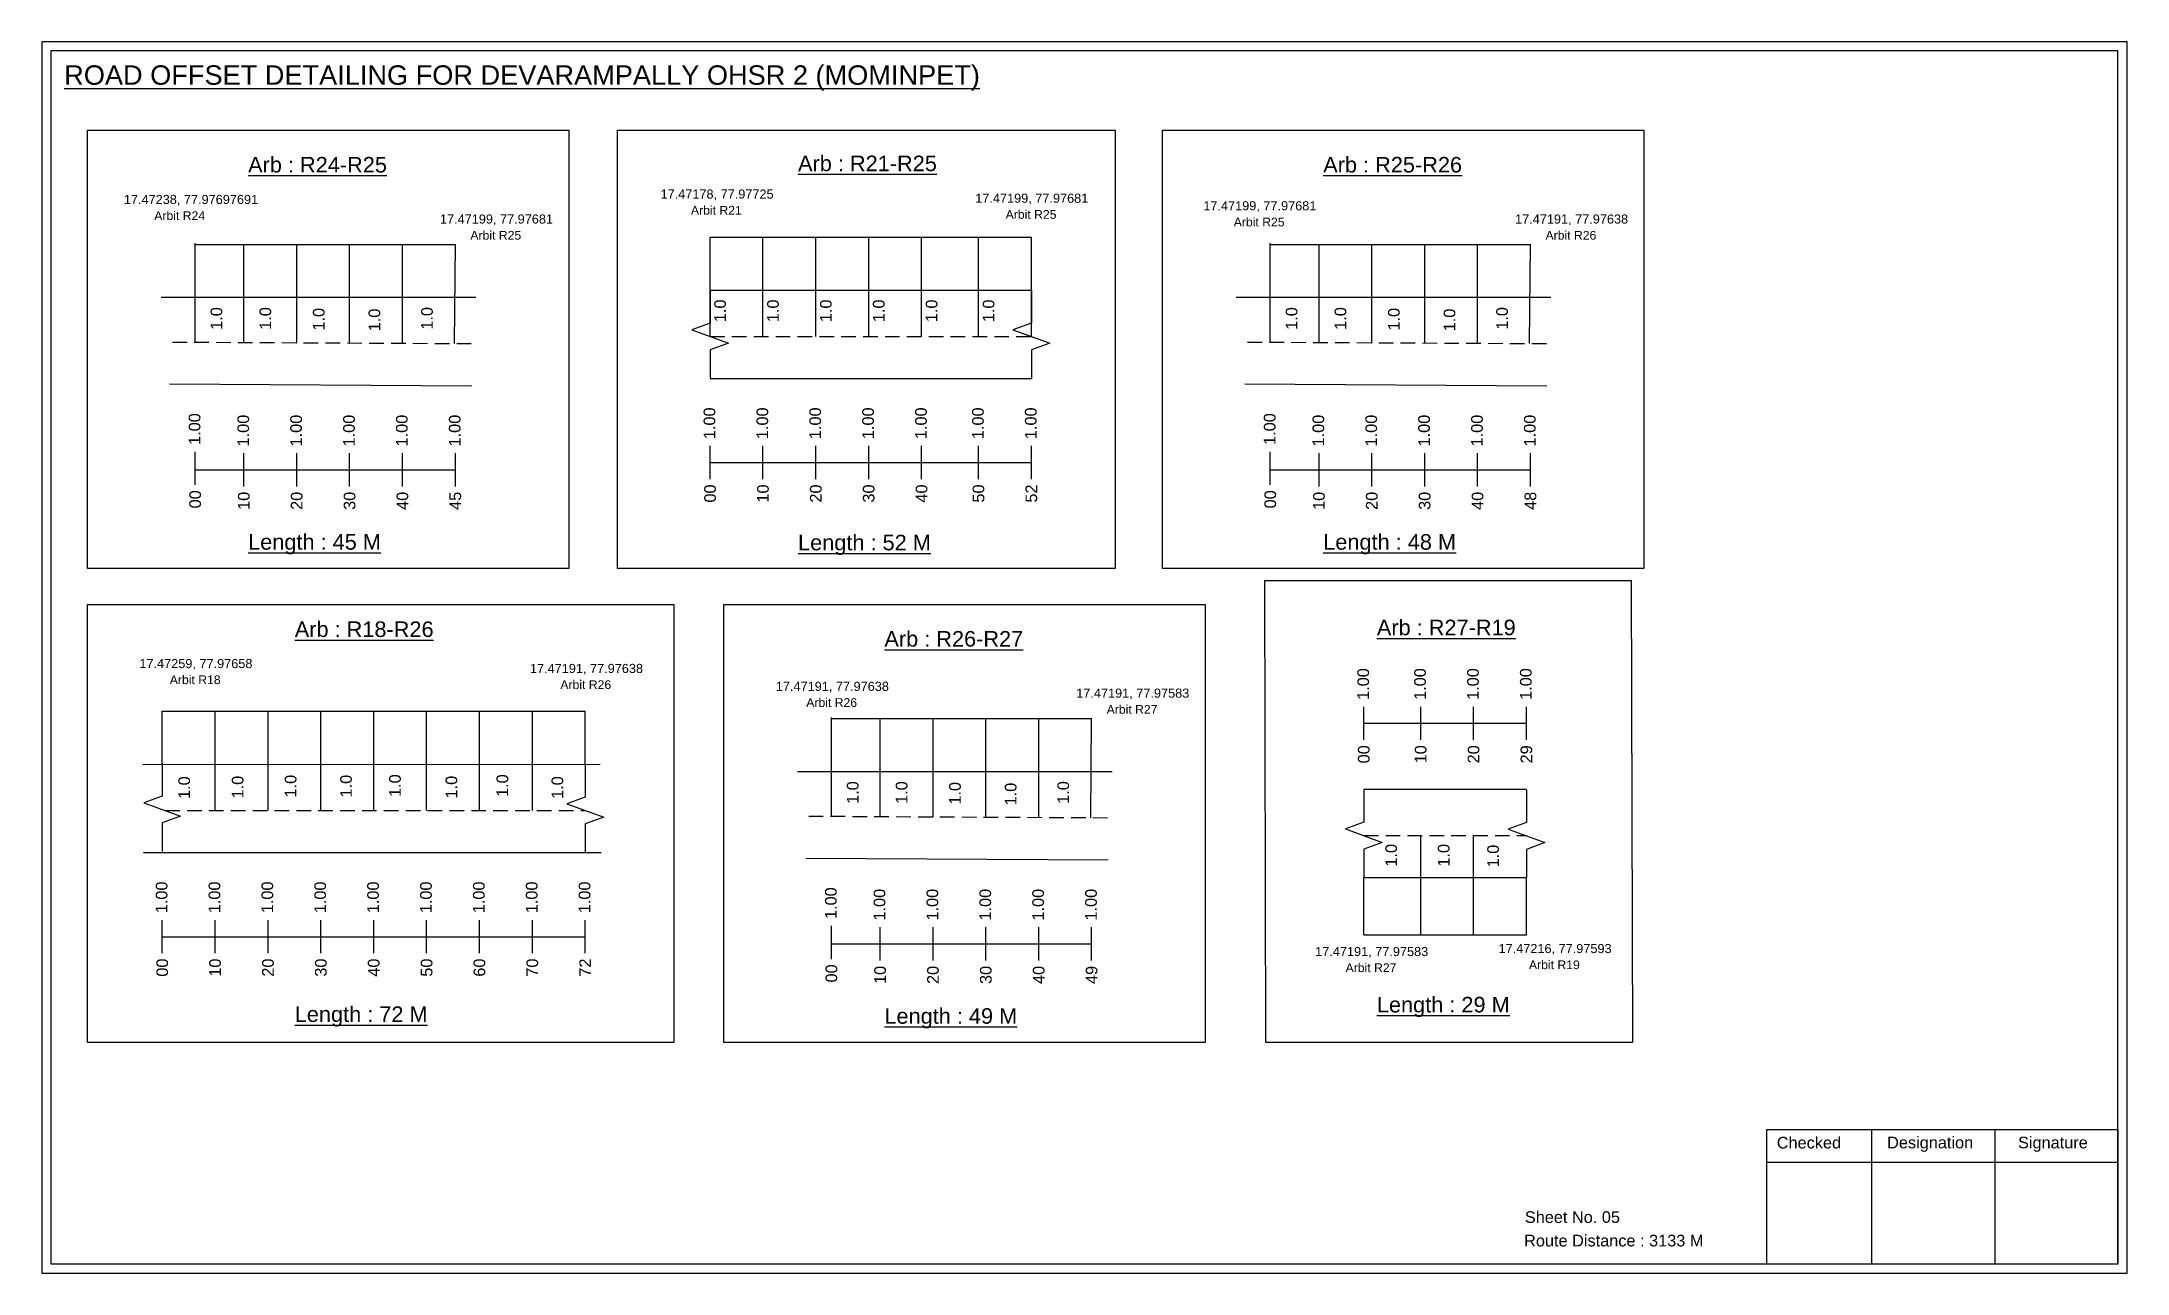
# Model space of a CAD drawing. Header units: inches. Extents: x 774 to 7852, y 198 to 1433.
# Drawn here: x 6685 to 7222, y 274 to 590 of the extents above; entities that cross this region are included whole.
import ezdxf

# ---------------------------------------------------------------- set-up
doc = ezdxf.new("R2010")
doc.units = ezdxf.units.IN
doc.header["$MEASUREMENT"] = 0
doc.linetypes.add('DASHED2', pattern=[0.375, 0.25, -0.125])
doc.layers.add('PDF_Geometry', color=7, linetype='Continuous')
doc.layers.add('PDF_Text', color=5, linetype='Continuous')
doc.styles.add('PDF Arial', font='arial.ttf')
doc.styles.get("Standard").update_dxf_attribs({"font": 'arial.ttf'})

msp = doc.modelspace()

# ---------------------------------------------------------------- texts
at = {"color": 242, "true_color": 0xcd2027}
for s, height, p in [('%%UROAD OFFSET DETAILING FOR DEVARAMPALLY OHSR 2 (MOMINPET)', 5, (6690.92, 579.14)), ('%%UArb : R24-R25', 4, (6738.23, 556.58)), ('%%UArb : R21-R25', 4, (6879.69, 556.92)), ('%%UArb : R25-R26', 4, (7014.78, 556.58)), ('%%ULength : 45 M', 4, (6738.23, 459.58)), ('%%ULength : 52 M', 4, (6879.69, 459.42)), ('%%ULength : 48 M', 4, (7014.78, 459.58)), ('%%UArb : R18-R26', 4, (6750.23, 437.13)), ('%%UArb : R27-R19', 4, (7028.58, 437.58)), ('%%UArb : R26-R27', 4, (6901.9, 434.66)), ('%%ULength : 29 M', 4, (7028.58, 340.58)), ('%%ULength : 72 M', 4, (6750.23, 338.13)), ('%%ULength : 49 M', 4, (6901.9, 337.66))]:
    msp.add_text(s, height=height, dxfattribs=at).set_placement(p)
at = {"color": 5}
for s, height, p in [('17.47238, 77.97697691', 2.34, (6706.27, 548.48)), ('17.47178, 77.97725', 2.34, (6844.32, 549.87)), ('Arbit R21', 2.246, (6852.14, 545.74)), ('17.47199, 77.97681', 2.34, (6925.27, 548.8)), ('17.47199, 77.97681', 2.34, (6983.94, 546.85)), ('Arbit R24', 2.246, (6714.09, 544.35)), ('17.47199, 77.97681', 2.34, (6787.58, 543.44)), ('Arbit R25', 2.246, (6933.09, 544.67)), ('Arbit R25', 2.246, (6991.76, 542.72)), ('17.47191, 77.97638', 2.34, (7064.13, 543.44)), ('Arbit R25', 2.246, (6795.4, 539.31)), ('Arbit R26', 2.246, (7071.96, 539.31)), ('17.47259, 77.97658', 2.34, (6710.26, 429.13)), ('17.47191, 77.97638', 2.34, (6810.73, 427.87)), ('Arbit R18', 2.246, (6718.08, 425.01)), ('Arbit R26', 2.246, (6818.55, 423.75)), ('17.47191, 77.97638', 2.34, (6873.98, 423.27)), ('17.47191, 77.97583', 2.34, (6951.25, 421.52)), ('Arbit R26', 2.246, (6881.8, 419.15)), ('Arbit R27', 2.246, (6959.07, 417.39)), ('17.47191, 77.97583', 2.34, (7012.71, 355.07)), ('17.47216, 77.97593', 2.34, (7059.88, 355.84)), ('Arbit R19', 2.246, (7067.7, 351.71)), ('Arbit R27', 2.246, (7020.53, 350.95))]:
    msp.add_text(s, height=height, dxfattribs=at).set_placement(p)
for p in [(6731.58, 516.12), (6744.16, 516.12), (6757.9, 515.93), (6772.21, 515.74), (6785.73, 516.15), (6861.14, 518.09), (6874.74, 518.09), (6888.34, 518.09), (6901.94, 518.09), (6915.54, 518.09), (6930.19, 518.09), (7008.13, 516.12), (7020.71, 516.12), (7034.45, 515.93), (7048.76, 515.74), (7062.28, 516.15), (6723.28, 395.48), (6737.03, 395.61), (6750.65, 395.86), (6764.91, 395.86), (6777.5, 395.99), (6792.02, 395.61), (6805.12, 395.99), (6819.28, 395.49), (6895.25, 394.2), (6907.83, 394.2), (6921.56, 394.01), (6935.88, 393.82), (6949.4, 394.23), (7033.75, 378.08), (7047.27, 378.08), (7059.98, 377.88)]:
    msp.add_text('1.0', height=3, rotation=90).set_placement(p)
at = {"color": 217, "true_color": 0x93278f}
for s, p in [('1.00', (6725.95, 486.52)), ('1.00', (6738.47, 486.13)), ('1.00', (6752.07, 486.13)), ('1.00', (6765.67, 486.13)), ('1.00', (6779.27, 486.13)), ('1.00', (6792.87, 486.13)), ('1.00', (6858.4, 488.01)), ('1.00', (6872, 488.01)), ('1.00', (6885.6, 488.01)), ('1.00', (6899.2, 488.01)), ('1.00', (6912.8, 488.01)), ('1.00', (6927.45, 488.01)), ('1.00', (6941.05, 488.01)), ('1.00', (7002.5, 486.52)), ('1.00', (7015.02, 486.13)), ('1.00', (7028.62, 486.13)), ('1.00', (7042.22, 486.13)), ('1.00', (7055.82, 486.13)), ('1.00', (7069.42, 486.13)), ('00', (6726.1, 470.2)), ('10', (6738.62, 469.81)), ('20', (6752.22, 469.81)), ('30', (6765.82, 469.81)), ('40', (6779.42, 469.81)), ('45', (6793.02, 469.81)), ('00', (6858.55, 471.69)), ('10', (6872.15, 471.69)), ('20', (6885.75, 471.69)), ('30', (6899.35, 471.69)), ('40', (6912.95, 471.69)), ('50', (6927.6, 471.69)), ('52', (6941.2, 471.69)), ('00', (7002.65, 470.2)), ('10', (7015.17, 469.81)), ('20', (7028.77, 469.81)), ('30', (7042.37, 469.81)), ('40', (7055.97, 469.81)), ('48', (7069.57, 469.81)), ('1.00', (7026.56, 420.95)), ('1.00', (7041.19, 420.95)), ('1.00', (7054.79, 420.95)), ('1.00', (7068.39, 420.95)), ('00', (7026.71, 404.63)), ('10', (7041.34, 404.63)), ('20', (7054.94, 404.63)), ('29', (7068.54, 404.63)), ('1.00', (6717.47, 366.09)), ('1.00', (6731.07, 366.09)), ('1.00', (6744.67, 366.09)), ('1.00', (6758.27, 366.09)), ('1.00', (6771.87, 366.09)), ('1.00', (6785.47, 366.09)), ('1.00', (6799.07, 366.09)), ('1.00', (6812.67, 366.09)), ('1.00', (6826.27, 366.09)), ('1.00', (6889.62, 364.6)), ('1.00', (6902.14, 364.21)), ('1.00', (6915.74, 364.21)), ('1.00', (6929.34, 364.21)), ('1.00', (6942.94, 364.21)), ('1.00', (6956.54, 364.21)), ('00', (6717.63, 349.77)), ('10', (6731.23, 349.77)), ('20', (6744.83, 349.77)), ('30', (6758.43, 349.77)), ('40', (6772.03, 349.77)), ('50', (6785.63, 349.77)), ('60', (6799.23, 349.77)), ('70', (6812.83, 349.77)), ('72', (6826.43, 349.77)), ('00', (6889.77, 348.28)), ('10', (6902.29, 347.89)), ('20', (6915.89, 347.89)), ('30', (6929.49, 347.89)), ('40', (6943.09, 347.89)), ('49', (6956.69, 347.89))]:
    msp.add_text(s, height=3, rotation=90, dxfattribs=at).set_placement(p)
for s, p in [('Sheet No. 05', (7066.65, 286.45)), ('Route Distance : 3133 M', (7066.46, 280.4))]:
    msp.add_text(s, height=3).set_placement(p)
at = {"layer": 'PDF_Text', "color": 7, "attachment_point": 7, "style": 'PDF Arial'}
for s, insert, char_height in [('Checked', (7131.45, 305.55), 3.001), ('Designation', (7159.83, 304.72), 3.0006), ('Signature', (7193.51, 304.72), 3.001)]:
    msp.add_mtext(s, dxfattribs=dict(at, insert=insert, char_height=char_height))

# ---------------------------------------------------------------- linework, layer by layer
for p, q in [((6724.62, 512.84), (6724.62, 538.37)), ((6737.15, 512.79), (6737.15, 538.07)), ((6750.75, 512.73), (6750.75, 538.07)), ((6764.35, 512.79), (6764.35, 538.07)), ((6777.95, 512.54), (6777.95, 538.07)), ((6791.32, 512.57), (6791.55, 538.07)), ((6857.07, 514.41), (6857.07, 539.95)), ((6870.67, 514.41), (6870.67, 539.95)), ((6884.27, 514.41), (6884.27, 539.95)), ((6897.87, 514.41), (6897.87, 539.95)), ((6911.47, 514.41), (6911.47, 539.95)), ((6926.12, 514.42), (6926.12, 539.95)), ((6939.72, 514.42), (6939.72, 539.95)), ((7001.17, 512.84), (7001.17, 538.37)), ((7013.7, 512.79), (7013.7, 538.07)), ((7027.3, 512.73), (7027.3, 538.07)), ((7040.9, 512.79), (7040.9, 538.07)), ((7054.5, 512.54), (7054.5, 538.07)), ((7067.87, 512.57), (7068.1, 538.07)), ((6857.07, 526.3), (6939.72, 526.3)), ((6796.79, 524.4), (6715.84, 524.4)), ((7073.34, 524.4), (6992.39, 524.4)), ((6718.05, 502.19), (6795.78, 501.76)), ((6857.07, 503.61), (6939.72, 503.61)), ((6994.6, 502.19), (7072.33, 501.76)), ((6716.15, 404.38), (6716.15, 418.03)), ((6729.75, 392.49), (6729.75, 418.03)), ((6743.35, 392.49), (6743.35, 418.03)), ((6756.95, 392.49), (6756.95, 418.03)), ((6770.55, 392.49), (6770.55, 418.03)), ((6784.15, 392.49), (6784.15, 418.03)), ((6797.75, 392.49), (6797.75, 418.03)), ((6811.35, 392.49), (6811.35, 418.03)), ((6824.95, 404.38), (6824.95, 418.03)), ((6888.29, 390.92), (6888.29, 416.45)), ((6900.81, 390.87), (6900.81, 416.15)), ((6914.41, 390.81), (6914.41, 416.15)), ((6928.01, 390.87), (6928.01, 416.15)), ((6941.61, 390.62), (6941.61, 416.15)), ((6954.99, 390.65), (6955.21, 416.15)), ((6711.15, 404.38), (6828.77, 404.43)), ((6960.46, 402.48), (6879.51, 402.48)), ((7067.06, 397.93), (7025.23, 397.93)), ((6711.3, 381.69), (6829.08, 381.69)), ((7039.86, 360.51), (7039.86, 386.05)), ((7053.46, 360.51), (7053.46, 386.05)), ((6881.72, 380.28), (6959.44, 379.84)), ((7025.23, 375.24), (7050.79, 375.24)), ((7025.23, 360.51), (7025.23, 375.24)), ((7050.79, 375.24), (7067.06, 375.24)), ((7067.06, 360.51), (7067.06, 375.24))]:
    msp.add_line(p, q)
at = {"color": 5}
for p, q in [((6724.62, 538.07), (6791.55, 538.07)), ((6857.07, 539.95), (6939.72, 539.95)), ((7001.17, 538.07), (7068.1, 538.07)), ((6716.15, 418.03), (6824.95, 418.03)), ((6888.29, 416.15), (6955.21, 416.15)), ((7025.23, 360.51), (7067.06, 360.51))]:
    msp.add_line(p, q, dxfattribs=at)
at = {"linetype": 'DASHED2', "ltscale": 15}
for p, q in [((6718.77, 512.98), (6797.05, 512.57)), ((6857.07, 514.42), (6939.72, 514.42)), ((6995.32, 512.98), (7073.6, 512.57)), ((6716.91, 392.49), (6824.95, 392.49)), ((6882.43, 391.06), (6960.71, 390.65)), ((7025.23, 386.05), (7067.06, 386.05))]:
    msp.add_line(p, q, dxfattribs=at)
at = {"color": 217, "true_color": 0x93278f}
for p, q in [((6724.62, 476.22), (6724.62, 484.78)), ((6737.15, 475.84), (6737.15, 484.39)), ((6750.75, 475.84), (6750.75, 484.39)), ((6764.35, 475.84), (6764.35, 484.39)), ((6777.95, 475.84), (6777.95, 484.39)), ((6791.55, 475.84), (6791.55, 484.39)), ((6857.07, 477.71), (6857.07, 486.27)), ((6870.67, 477.71), (6870.67, 486.27)), ((6884.27, 477.71), (6884.27, 486.27)), ((6897.87, 477.71), (6897.87, 486.27)), ((6911.47, 477.71), (6911.47, 486.27)), ((6926.12, 477.72), (6926.12, 486.28)), ((6939.72, 477.72), (6939.72, 486.28)), ((7001.17, 476.22), (7001.17, 484.78)), ((7013.7, 475.84), (7013.7, 484.39)), ((7027.3, 475.84), (7027.3, 484.39)), ((7040.9, 475.84), (7040.9, 484.39)), ((7054.5, 475.84), (7054.5, 484.39)), ((7068.1, 475.84), (7068.1, 484.39)), ((6724.62, 480.11), (6791.55, 480.12)), ((6857.07, 481.98), (6939.72, 481.99)), ((7001.17, 480.11), (7068.1, 480.12)), ((7025.23, 410.65), (7025.23, 419.21)), ((7039.86, 410.65), (7039.86, 419.21)), ((7053.46, 410.65), (7053.46, 419.21)), ((7067.06, 410.65), (7067.06, 419.21)), ((7025.23, 414.93), (7067.06, 414.93)), ((6716.15, 355.79), (6716.15, 364.35)), ((6716.15, 360.06), (6824.95, 360.06)), ((6729.75, 355.79), (6729.75, 364.35)), ((6743.35, 355.79), (6743.35, 364.35)), ((6756.95, 355.79), (6756.95, 364.35)), ((6770.55, 355.79), (6770.55, 364.35)), ((6784.15, 355.79), (6784.15, 364.35)), ((6797.75, 355.79), (6797.75, 364.35)), ((6811.35, 355.79), (6811.35, 364.35)), ((6824.95, 355.79), (6824.95, 364.35)), ((6888.29, 354.3), (6888.29, 362.86)), ((6900.81, 353.92), (6900.81, 362.47)), ((6914.41, 353.92), (6914.41, 362.47)), ((6928.01, 353.92), (6928.01, 362.47)), ((6941.61, 353.92), (6941.61, 362.47)), ((6955.21, 353.92), (6955.21, 362.47)), ((6888.29, 358.19), (6955.21, 358.2))]:
    msp.add_line(p, q, dxfattribs=at)
for points in [[(6696.92, 567.43), (6820.72, 567.43), (6820.72, 454.75), (6696.92, 454.75)], [(6833.21, 567.43), (6961.3, 567.43), (6961.3, 454.75), (6833.21, 454.75)], [(6973.47, 567.43), (7097.27, 567.43), (7097.27, 454.75), (6973.47, 454.75)], [(6999.77, 451.65), (7094.01, 451.65), (7094.3, 332.83), (7000.05, 332.83)], [(6696.92, 445.51), (6847.77, 445.51), (6847.77, 332.83), (6696.92, 332.83)], [(6860.59, 445.51), (6984.39, 445.51), (6984.39, 332.83), (6860.59, 332.83)]]:
    msp.add_lwpolyline(points, close=True)
at = {"linetype": 'Continuous'}
for points in [[(6857.07, 526.3), (6857.07, 517.87), (6852.33, 516.14), (6861.81, 512.69), (6857.07, 510.96), (6857.07, 503.61)], [(6939.72, 526.3), (6939.72, 517.87), (6934.98, 516.14), (6944.47, 512.69), (6939.72, 510.96), (6939.72, 503.61)], [(6716.13, 404.66), (6716.13, 396.23), (6711.39, 394.5), (6720.87, 391.05), (6716.13, 389.32), (6716.13, 381.98)], [(6824.95, 404.38), (6824.95, 395.95), (6820.21, 394.22), (6829.69, 390.77), (6824.95, 389.04), (6824.95, 381.69)], [(7025.23, 397.93), (7025.23, 389.5), (7020.49, 387.77), (7029.98, 384.32), (7025.23, 382.59), (7025.23, 375.24)], [(7067.06, 397.85), (7067.06, 389.42), (7062.32, 387.69), (7071.8, 384.24), (7067.06, 382.52), (7067.06, 375.17)]]:
    msp.add_lwpolyline(points, dxfattribs=at)
at = {"layer": 'PDF_Geometry'}
for points in [[(6685.14, 590.21), (6685.14, 273.5), (7221.61, 273.5), (7221.61, 590.21)], [(6687.46, 587.88), (6687.46, 275.92), (7219.19, 275.92), (7219.19, 587.88)]]:
    msp.add_lwpolyline(points, close=True, dxfattribs=at)
at = {"layer": 'PDF_Geometry', "color": 242, "true_color": 0xcc1f26}
msp.add_lwpolyline([(7219.19, 275.83), (7128.85, 275.83), (7128.85, 310.44), (7219.19, 310.44)], close=True, dxfattribs=at)
for points in [[(7155.83, 310.44), (7155.83, 275.83)], [(7187.56, 310.44), (7187.56, 275.83)], [(7128.85, 302.06), (7219.19, 302.06)]]:
    msp.add_lwpolyline(points, dxfattribs=at)

msp.set_redraw_order([(e.dxf.handle, doc.entitydb.next_handle()) for e in msp.query("TEXT MTEXT ATTDEF DIMENSION ARC_DIMENSION")])  # texts and dimensions are drawn at this point

doc.saveas('drawing.dxf')
